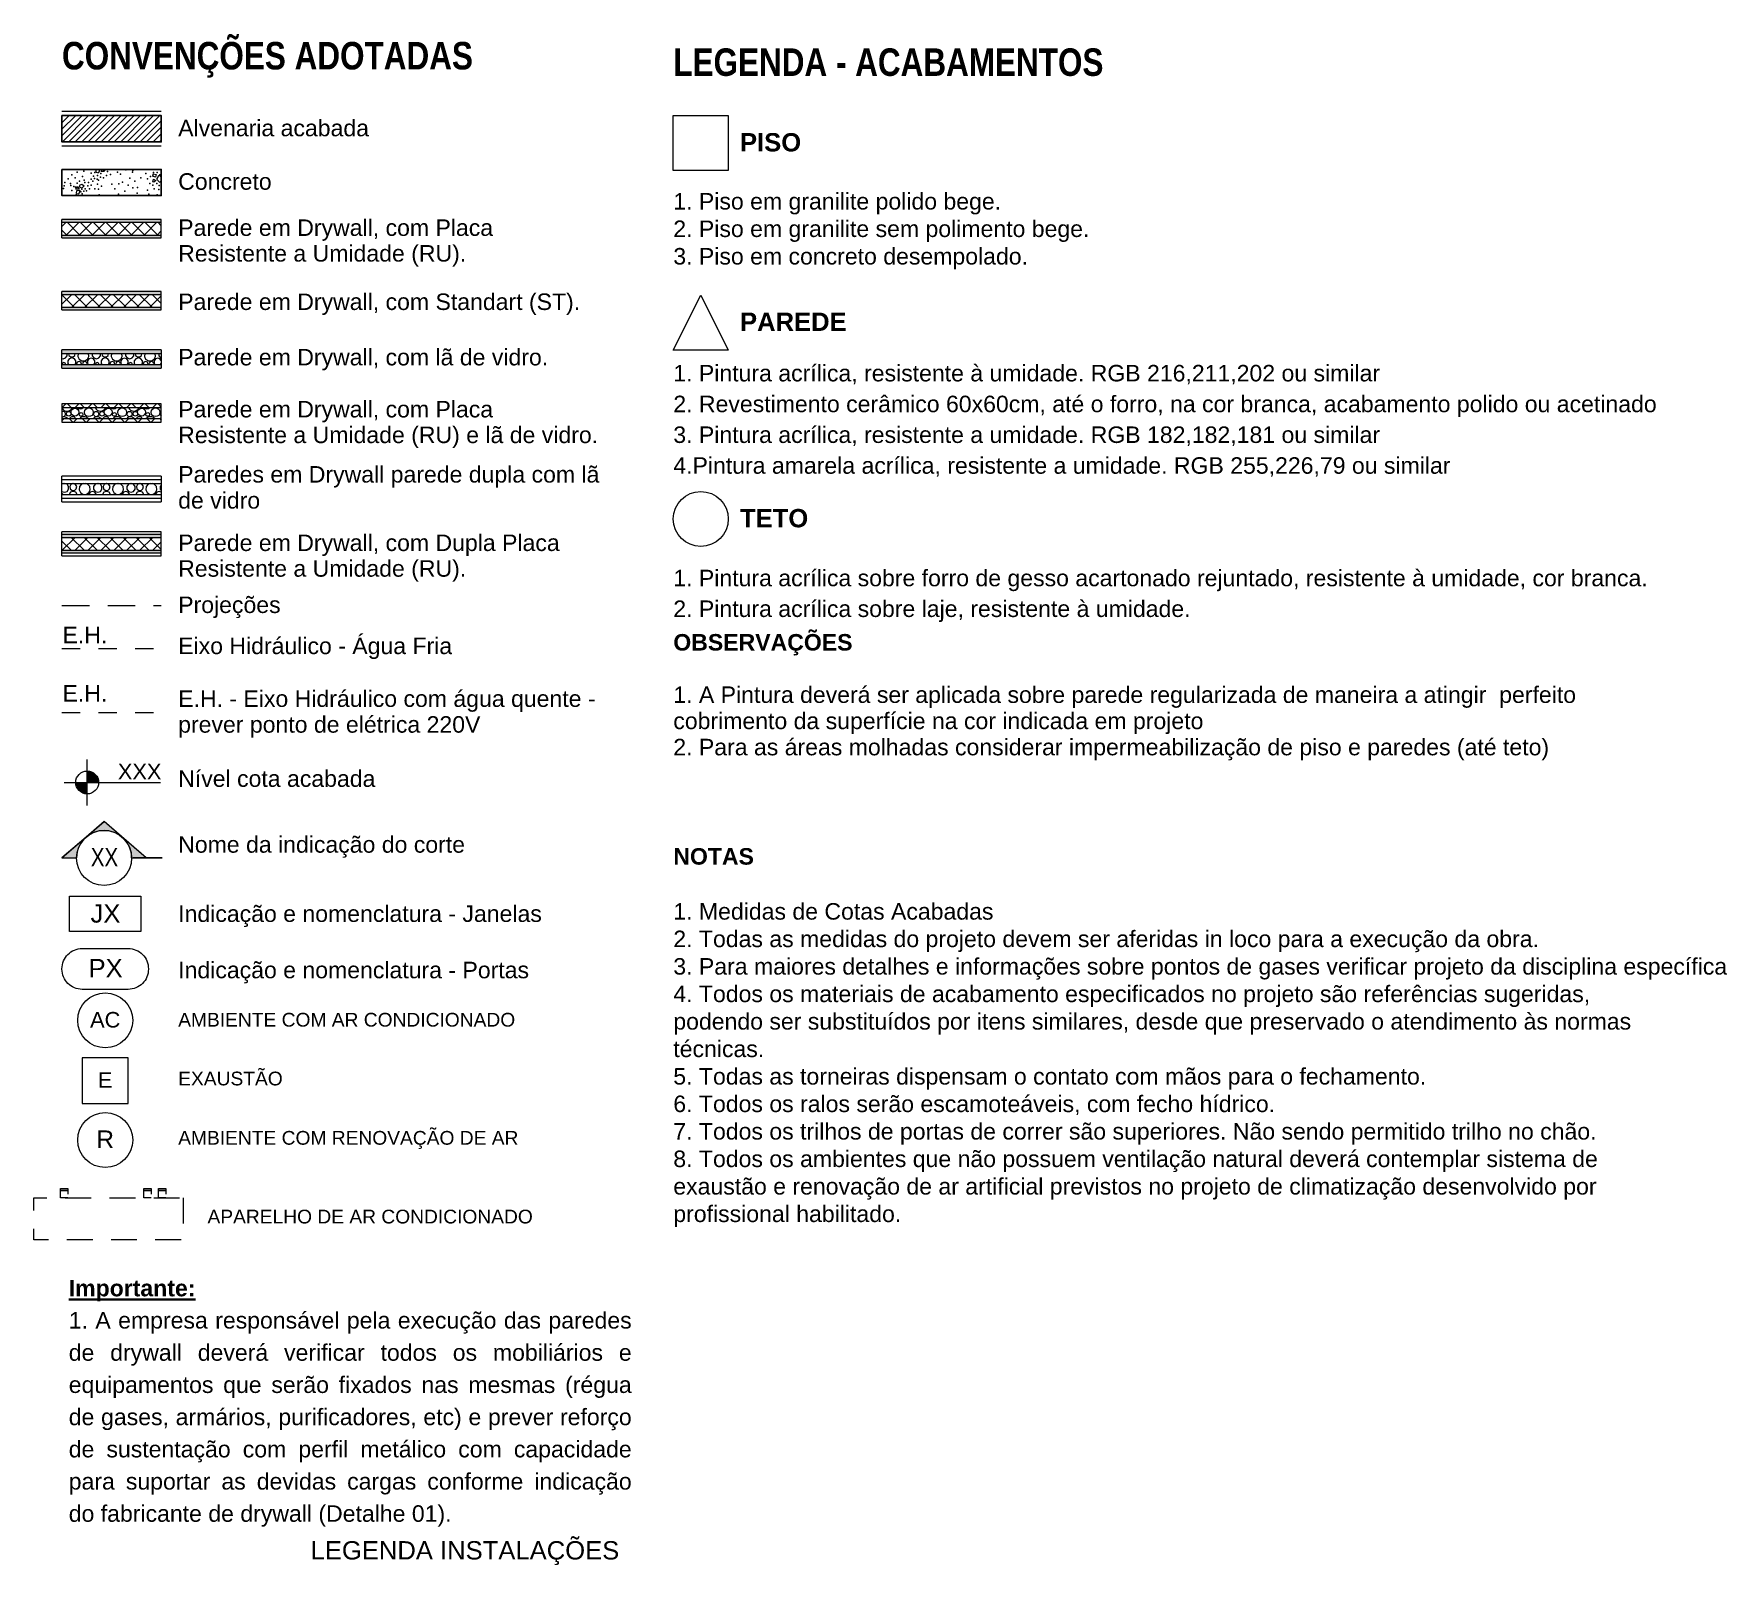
# Model space of a CAD drawing. Header units: metres. Extents: x -77 to 21.6, y -70.6 to -27.7.
# Drawn here: x 12.34 to 21.59, y -58.6 to -50.25 of the extents above; entities that cross this region are included whole.
import ezdxf
from ezdxf.enums import TextEntityAlignment as Align

# ---------------------------------------------------------------- set-up
doc = ezdxf.new("R2010")
doc.units = ezdxf.units.M
doc.header["$MEASUREMENT"] = 0
for name, pattern in [('Dashed', [0.07, 0.045, -0.025]), ('Hidden Line', [0.195611, 0.141111, -0.0545]), ('Long Dashed', [0.2, 0.15, -0.05])]:
    doc.linetypes.add(name, pattern=pattern)
for name, color, linetype, lineweight in [('0_Caneta_No__1', 7, 'Continuous', 35), ('0_Caneta_No__241', 7, 'Continuous', 13), ('0_Caneta_No__3', 7, 'Continuous', 25), ('0_Caneta_No__98', 7, 'Continuous', 0), ('0_Caneta_No__99', 7, 'Continuous', 20), ('PAREDE CONSTRUIR_Caneta_No__241', 7, 'Continuous', 13), ('PAREDE CONSTRUIR_Caneta_No__255', 255, 'Continuous', 0), ('PAREDE CONSTRUIR_Caneta_No__83', 84, 'Continuous', 0), ('PAREDE CONSTRUIR_Caneta_No__96', 252, 'Continuous', 0), ('TERRENO.ARQ_Caneta_No__98', 7, 'Continuous', 0)]:
    doc.layers.add(name, color=color, linetype=linetype, lineweight=lineweight)
for name, color, linetype, lineweight, true_color in [('0_Caneta_No__12', 7, 'Continuous', 0, 0x030303), ('0_Caneta_No__165', 7, 'Continuous', 5, 0x002baa), ('0_Caneta_No__167', 7, 'Continuous', 13, 0x0035d5), ('0_Caneta_No__208', 7, 'Continuous', 13, 0xaf00ea), ('0_Caneta_No__25', 7, 'Continuous', 13, 0x982312), ('0_Caneta_No__97', 7, 'Continuous', 5, 0x6b6b6b), ('GASES_Caneta_No__29', 7, 'Continuous', 0, 0xe3351c)]:
    doc.layers.add(name, color=color, linetype=linetype, lineweight=lineweight, true_color=true_color)
doc.layers.add('GASES', color=7, linetype='Continuous')
doc.styles.add('GENERATED_STYLE_1', font='arial.ttf')
doc.styles.add('GENERATED_STYLE_2', font='arial.ttf', dxfattribs={"width": 0.8})
doc.styles.add('GENERATED_STYLE_3', font='ARIALN.TTF')
doc.styles.add('GENERATED_STYLE_4', font='arial.ttf')
pattern_1 = [(45, (33.52416, -60.25299), (-0.03535534, 0.03535534), []), (135, (33.52416, -60.25299), (0.03535534, 0.03535534), [])]

msp = doc.modelspace()

# ---------------------------------------------------------------- texts
at = {"layer": '0_Caneta_No__1', "color": 7, "linetype": 'Continuous', "lineweight": 35, "style": 'GENERATED_STYLE_1'}
for s, insert, char_height, attachment_point in [('\\A1;{\\pql;\\fArial|b0|i0|c0|p0;\\W1.000000;Alvenaria acabada}', (13.1318, -50.7615), 0.09, 4), ('\\A1;{\\pql;\\fArial|b0|i0|c0|p0;\\W1.000000;Concreto}', (13.1318, -51.0532), 0.09, 4), ('\\A1;{\\pql;\\pt0.725871,5.88434;\\fArial|b0|i0|c0|p0;\\W1.000000;1. Piso em granilite polido bege.\\P\\pql;\\pt0.725871,5.88434;\\fArial|b0|i0|c0|p0;\\W1.000000;2. Piso em granilite sem polimento bege.\\P\\pql;\\pt0.725871,5.88434;\\fArial|b0|i0|c0|p0;\\W1.000000;3. Piso em \\fArial|b0|i0|c0|p0;\\W1.000000;concreto desempolado.\\P\\pql;\\pt0.725871,5.88434;\\fArial|b0|i0|c0|p0;\\W1.000000;}', (15.834, -51.1156), 0.09, 1), ('\\A1;{\\pql;\\fArial|b0|i0|c0|p0;\\W1.000000;Parede em Drywall, com Standart (ST).}', (13.1318, -51.7225), 0.09, 4), ('\\A1;{\\pql;\\fArial|b0|i0|c0|p0;\\W1.000000;Parede em Drywall, com lã de \\fArial|b0|i0|c0|p0;\\W1.000000;vidro\\fArial|b0|i0|c0|p0;\\W1.000000;.}', (13.1318, -52.0248), 0.09, 4), ('\\A1;{\\pql;\\fArial|b0|i0|c0|p0;\\W1.000000;Projeções}', (13.1318, -53.3764), 0.09, 4), ('\\A1;{\\pql;\\fArial|b0|i0|c0|p0;\\W1.000000;Nome da indicação do corte}', (13.1318, -54.6845), 0.09, 4), ('\\A1;{\\pqj;\\fArial|b0|i0|c0|p0;\\W1.000000;J\\fArial|b0|i0|c0|p0;\\W1.000000;X}', (12.6535, -55.0479), 0.1, 4), ('\\A1;{\\pql;\\fArial|b0|i0|c0|p0;\\W1.000000;Indicação e nomenclatura - Janelas}', (13.1318, -55.0623), 0.09, 4), ('\\A1;{\\pqj;\\fArial|b0|i0|c0|p0;\\W1.000000;PX}', (12.6425, -55.3456), 0.1, 4), ('\\A1;{\\pql;\\fArial|b0|i0|c0|p0;\\W1.000000;Indicação e nomenclatura - Portas}', (13.1318, -55.3698), 0.090006, 4)]:
    msp.add_mtext(s, dxfattribs=dict(at, insert=insert, char_height=char_height, attachment_point=attachment_point))
at = {"layer": '0_Caneta_No__1', "color": 7, "linetype": 'Continuous', "lineweight": 35, "char_height": 0.09}
for s, insert, width, attachment_point, line_spacing_factor, style in [('\\A1;{\\pql;\\fArial|b0|i0|c0|p0;\\W1.000000;Parede em Drywall, com Placa Resistente a Umidade (RU).}', (13.1318, -51.3882), 2.079363, 4, 0.934219, 'GENERATED_STYLE_1'), ('\\A1;{\\pql;\\fArial|b0|i0|c0|p0;\\W1.000000;Parede em Drywall, com Placa Resistente a Umidade (RU) e lã de \\fArial|b0|i0|c0|p0;\\W1.000000;vidro.}', (13.1318, -52.3788), 2.295877, 4, 0.934219, 'GENERATED_STYLE_1'), ('\\A1;{\\pql;\\fArial|b0|i0|c0|p0;\\W1.000000;Paredes em Drywall parede dupla com lã de vidro}', (13.1318, -52.7224), 2.295877, 4, 0.946246, 'GENERATED_STYLE_1'), ('\\A1;{\\pql;\\fArial|b0|i0|c0|p0;\\W1.000000;Parede em Drywall, com \\fArial|b0|i0|c0|p0;\\W1.000000;Dupla \\fArial|b0|i0|c0|p0;\\W1.000000;Placa Resistente a Umidade (RU).}', (13.1318, -53.1079), 2.079363, 4, 0.934219, 'GENERATED_STYLE_1'), ('\\A1;{\\pql;\\pt0.7275,5.88475;\\fArial|b1|i0|c0|p0;\\W1.000000;OBSERVAÇÕES\\P\\pql;\\pt0.7275,5.88475;\\fArial|b1|i0|c0|p0;\\W1.000000;\\P\\pql;\\pt0.7275,5.88475;\\fArial|b0|i0|c0|p0;\\W1.000000;1. A Pintura deverá ser aplicada sobre parede regularizada de maneira a atingir  perfeito cobrimento da superfície na cor indicada em projeto\\P\\pql;\\pt0.7275,5.88475;\\fArial|b0|i0|c0|p0;\\W1.000000;2. Para as áreas molhadas considerar impermeabilização de piso e paredes (até teto)}', (15.834, -53.5224), 5.446511, 1, 0.952756, 'GENERATED_STYLE_4'), ('\\A1;{\\pqj;\\fArial|b1|i0|c0|p0;\\L\\W1.000000;\\LImportante:\\fArial|b0|i0|c0|p0;\\l\\W1.000000;\\l \\P\\pqj;\\fArial|b0|i0|c0|p0;\\W1.000000;1. A empresa responsável pela execução das paredes de drywall deverá verificar todos os mobiliários e equipamentos que serão fixados nas mesmas (régua de gases, armários, purificadores, etc) e prever reforço de sustentação com perfil metálico com capacidade para suportar as devidas cargas conforme indicação do fabricante de drywall (Detalhe 01).}', (12.5344, -57.7205), 3.06322, 4, 1.171472, 'GENERATED_STYLE_4')]:
    msp.add_mtext(s, dxfattribs=dict(at, insert=insert, width=width, attachment_point=attachment_point, line_spacing_factor=line_spacing_factor, style=style))
at = {"layer": '0_Caneta_No__1', "color": 7, "linetype": 'Continuous', "lineweight": 35, "char_height": 0.09, "attachment_point": 1, "style": 'GENERATED_STYLE_1'}
for s, insert, line_spacing_factor in [('\\A1;{\\pql;\\pt0.725871,5.88434;\\fArial|b0|i0|c0|p0;\\W1.000000;1. Pintura acrílica, resistente à umidade. RGB 216,211,202 ou similar\\P\\pql;\\pt0.726889,5.88475;\\fArial|b0|i0|c0|p0;\\W1.000000;2. Revestimento cerâmico 60x60cm, até o forro, na cor branca, acabamento polido ou acetinado\\P\\pql;\\pt0.725871,5.88434;\\fArial|b0|i0|c0|p0;\\W1.000000;3. Pintura acrílica, resistente a umidade. RGB 182,182,181 ou similar \\P\\pql;\\pt0.725871,5.88434;\\fArial|b0|i0|c0|p0;\\W1.000000;4.Pintura amarela acrílica, resistente a umidade. RGB 255,226,79 ou similar}', (15.834, -52.0536), 1.119592), ('\\A1;{\\pql;\\pt0.740356,5.9947;\\fArial|b0|i0|c0|p0;\\W1.000000;1. Pintura acrílica sobre forro de gesso acartonado rejuntado, resistente à umidade, cor branca. \\P\\pql;\\pt0.725662,5.88409;\\fArial|b0|i0|c0|p0;\\W1.000000;2. Pintura acrílica sobre laje, resistente à umidade. }', (15.834, -53.1716), 1.117752)]:
    msp.add_mtext(s, dxfattribs=dict(at, insert=insert, line_spacing_factor=line_spacing_factor))
at = {"layer": '0_Caneta_No__12', "color": 18, "linetype": 'Continuous', "lineweight": 0, "true_color": 0x030303, "char_height": 0.075, "attachment_point": 4, "style": 'GENERATED_STYLE_1'}
for s, insert in [('\\A1;{\\pql;\\fArial|b0|i0|c0|p0;\\W1.000000;AMBIENTE COM \\fArial|b0|i0|c0|p0;\\W1.000000;AR CONDICIONADO }', (13.1318, -55.6277)), ('\\A1;{\\pql;\\fArial|b0|i0|c0|p0;\\W1.000000;EXAUSTÃO}', (13.1318, -55.9486)), ('\\A1;{\\pql;\\fArial|b0|i0|c0|p0;\\W1.000000;AMBIENTE COM RENOVAÇÃO DE AR}', (13.1318, -56.2833)), ('\\A1;{\\pql;\\fArial|b0|i0|c0|p0;\\W1.000000;APARELHO DE AR CONDICIONADO }', (13.2917, -56.702))]:
    msp.add_mtext(s, dxfattribs=dict(at, insert=insert))
at = {"layer": '0_Caneta_No__165', "color": 164, "linetype": 'Continuous', "lineweight": 5, "true_color": 0x002baa, "insert": (12.6226, -53.5272), "char_height": 0.09, "attachment_point": 5, "style": 'GENERATED_STYLE_1'}
msp.add_mtext('\\A1;{\\pqc;\\fArial|b0|i0|c0|p0;\\W1.000000;E.H.}', dxfattribs=at)
at = {"layer": '0_Caneta_No__25', "color": 24, "linetype": 'Continuous', "lineweight": 13, "true_color": 0x982312, "insert": (12.6226, -53.8461), "char_height": 0.09, "attachment_point": 5, "style": 'GENERATED_STYLE_1'}
msp.add_mtext('\\A1;{\\pqc;\\fArial|b0|i0|c0|p0;\\W1.000000;E.H.}', dxfattribs=at)
at = {"layer": '0_Caneta_No__25', "color": 24, "lineweight": 13, "true_color": 0x982312, "insert": (12.8027, -54.3153), "char_height": 0.085, "attachment_point": 7, "style": 'GENERATED_STYLE_1'}
msp.add_mtext('\\A1;{\\pql;\\fArial|b0|i0|c0|p0;\\W1.000000;XXX}', dxfattribs=at)
at = {"layer": '0_Caneta_No__98', "color": 7, "linetype": 'Continuous', "lineweight": 0, "char_height": 0.1}
for s, insert, attachment_point, style in [('\\A1;{\\pql;\\fArial|b1|i0|c0|p0;\\W1.000000;PISO }', (16.198, -50.7886), 1, 'GENERATED_STYLE_4'), ('\\A1;{\\pql;\\fArial|b1|i0|c0|p0;\\W1.000000;PAREDE}', (16.198, -51.768), 1, 'GENERATED_STYLE_4'), ('\\A1;{\\pql;\\fArial|b1|i0|c0|p0;\\W1.000000;TETO}', (16.198, -52.8399), 1, 'GENERATED_STYLE_4'), ('\\A1;{\\pql;\\fArial|b0|i0|c0|p0;\\W0.800000;XX}', (12.655, -54.79), 7, 'GENERATED_STYLE_2')]:
    msp.add_mtext(s, dxfattribs=dict(at, insert=insert, attachment_point=attachment_point, style=style))
at = {"layer": '0_Caneta_No__99', "color": 7, "linetype": 'Continuous', "lineweight": 20}
for s, insert, char_height, attachment_point, style in [('\\A1;{\\pql;\\fArial Narrow|b1|i0|c0|p0;\\W1.000000;CONVENÇÕES ADOTADAS}', (12.4976, -50.2911), 0.15, 1, 'GENERATED_STYLE_3'), ('\\A1;{\\pql;\\fArial Narrow|b1|i0|c0|p0;\\W1.000000;LEGENDA - ACABAMENTOS}', (15.834, -50.3263), 0.15, 1, 'GENERATED_STYLE_3'), ('\\A1;{\\pql;\\fArial|b0|i0|c0|p0;\\W1.000000;Eixo Hidráulico\\fArial|b0|i0|c0|p0;\\W1.000000; - Água Fria}', (13.1318, -53.6005), 0.09, 4, 'GENERATED_STYLE_1'), ('\\A1;{\\pql;\\fArial|b0|i0|c0|p0;\\W1.000000;Nível cota acabada}', (13.1318, -54.312), 0.09, 4, 'GENERATED_STYLE_1'), ('\\A1;{\\pql;\\fArial|b0|i0|c0|p0;\\W1.000000;LEGENDA INSTALAÇÕES}', (13.8545, -58.4728), 0.1, 1, 'GENERATED_STYLE_1')]:
    msp.add_mtext(s, dxfattribs=dict(at, insert=insert, char_height=char_height, attachment_point=attachment_point, style=style))
at = {"layer": '0_Caneta_No__99', "color": 7, "linetype": 'Continuous', "lineweight": 20, "insert": (13.1318, -53.9589), "char_height": 0.09, "width": 2.461102, "attachment_point": 4, "line_spacing_factor": 0.938069, "style": 'GENERATED_STYLE_1'}
msp.add_mtext('\\A1;{\\pql;\\fArial|b0|i0|c0|p0;\\W1.000000;E.H. - Eixo Hidráulico com água quente - prever ponto de elétrica 220V \\fArial|b0|i0|c0|p0;\\W1.000000; }', dxfattribs=at)
at = {"layer": '0_Caneta_No__99', "color": 7, "linetype": 'Continuous', "lineweight": 20, "insert": (15.834, -56.9085), "char_height": 0.0900061, "width": 5.446511, "attachment_point": 7, "style": 'GENERATED_STYLE_4'}
msp.add_mtext('\\A1;{\\pql;\\fArial|b1|i0|c0|p0;\\W1.000000;NOTAS\\P\\pql;\\fArial|b1|i0|c0|p0;\\W1.000000;\\P\\pql;\\fArial|b0|i0|c0|p0;\\W1.000000;1. Medidas de Cotas Acabadas\\P\\pql;\\fArial|b0|i0|c0|p0;\\W1.000000;2. \\fArial|b0|i0|c0|p0;\\W1.000000;Todas as medidas do projeto devem ser aferidas in loco para a execução da obra.\\P\\pql;\\pt0.635,1.27;\\fArial|b0|i0|c0|p0;\\W1.000000;3. Para maiores detalhes e informações sobre pontos de gases verificar projeto da disciplina específica\\P\\pql;\\fArial|b0|i0|c0|p0;\\W1.000000;4. Todos os materiais de acabamento especificados no projeto são referências sugeridas, podendo ser substituídos por itens similares, desde que preservado o atendimento às normas técnicas.\\P\\pql;\\fArial|b0|i0|c0|p0;\\W1.000000;5. Todas as torneiras dispensam o contato com mãos para o fechamento.\\P\\pql;\\fArial|b0|i0|c0|p0;\\W1.000000;6. Todos os ralos serão escamoteáveis, com fecho hídrico.\\P\\pql;\\fArial|b0|i0|c0|p0;\\W1.000000;7. Todos os trilhos de portas de correr são superiores. Não sendo permitido trilho no chão.\\P\\pql;\\fArial|b0|i0|c0|p0;\\W1.000000;8. Todos os ambientes que não possuem ventilação natural deverá contemplar sistema de exaustão e renovação de ar artificial previstos no projeto de climatização desenvolvido por profissional habilitado.\\P\\pql;\\fArial|b0|i0|c0|p0;\\W1.000000;\\P\\pql;\\fArial|b0|i0|c0|p0;\\W1.000000;}', dxfattribs=at)

# ---------------------------------------------------------------- blocks, each defined once
blk = doc.blocks.new('*X560', base_point=(33.5242, -60.253))
at = {"layer": 'PAREDE CONSTRUIR_Caneta_No__96', "color": 252, "linetype": 'Continuous', "lineweight": 0}
for p, q in [((12.4976, -52.0184), (12.5037, -52.0204)), ((12.5037, -52.0204), (12.5177, -52.0158)), ((12.5177, -52.0158), (12.5264, -52.0039)), ((12.5264, -52.0039), (12.5264, -51.9917)), ((12.5373, -52.0202), (12.5287, -52.032)), ((12.5333, -51.9917), (12.5351, -52.0017)), ((12.5351, -52.0017), (12.5452, -52.0102)), ((12.5512, -52.0157), (12.5373, -52.0202)), ((12.5452, -52.0102), (12.5583, -52.0102)), ((12.5651, -52.0202), (12.5512, -52.0157)), ((12.5583, -52.0102), (12.5683, -52.0017)), ((12.5737, -52.032), (12.5651, -52.0202)), ((12.5683, -52.0017), (12.5701, -51.9917)), ((12.5857, -51.9917), (12.5835, -52.0071)), ((12.5835, -52.0071), (12.5906, -52.0228)), ((12.5906, -52.0228), (12.6051, -52.0321)), ((12.6224, -52.0321), (12.6369, -52.0228)), ((12.6438, -52.021), (12.6361, -52.0317)), ((12.6369, -52.0228), (12.6441, -52.0071)), ((12.6441, -52.0071), (12.6418, -51.9917)), ((12.6563, -52.017), (12.6438, -52.021)), ((12.6688, -52.021), (12.6563, -52.017)), ((12.6629, -51.9917), (12.6629, -52.0039)), ((12.6629, -52.0039), (12.6715, -52.0158)), ((12.6766, -52.0317), (12.6688, -52.021)), ((12.6715, -52.0158), (12.6856, -52.0204)), ((12.6856, -52.0204), (12.6996, -52.0158)), ((12.6996, -52.0158), (12.7082, -52.0039)), ((12.7082, -52.0039), (12.7082, -51.9917)), ((12.7192, -52.0202), (12.7106, -52.032)), ((12.7152, -51.9917), (12.717, -52.0017)), ((12.717, -52.0017), (12.727, -52.0102)), ((12.7331, -52.0157), (12.7192, -52.0202)), ((12.727, -52.0102), (12.7401, -52.0102)), ((12.747, -52.0202), (12.7331, -52.0157)), ((12.7401, -52.0102), (12.7502, -52.0017)), ((12.7556, -52.032), (12.747, -52.0202)), ((12.7502, -52.0017), (12.7519, -51.9917)), ((12.7675, -51.9917), (12.7653, -52.0071)), ((12.7653, -52.0071), (12.7725, -52.0228)), ((12.7725, -52.0228), (12.787, -52.0321)), ((12.8042, -52.0321), (12.8188, -52.0228)), ((12.8257, -52.021), (12.8179, -52.0317)), ((12.8188, -52.0228), (12.8259, -52.0071)), ((12.8259, -52.0071), (12.8237, -51.9917)), ((12.8382, -52.017), (12.8257, -52.021)), ((12.8507, -52.021), (12.8382, -52.017)), ((12.8447, -51.9917), (12.8447, -52.0039)), ((12.8447, -52.0039), (12.8534, -52.0158)), ((12.8584, -52.0317), (12.8507, -52.021)), ((12.8534, -52.0158), (12.8674, -52.0204)), ((12.8674, -52.0204), (12.8814, -52.0158)), ((12.8814, -52.0158), (12.8901, -52.0039)), ((12.8901, -52.0039), (12.8901, -51.9917)), ((12.901, -52.0202), (12.8924, -52.032)), ((12.897, -51.9917), (12.8988, -52.0017)), ((12.8988, -52.0017), (12.9089, -52.0102)), ((12.9149, -52.0157), (12.901, -52.0202)), ((12.9089, -52.0102), (12.922, -52.0102)), ((12.9288, -52.0202), (12.9149, -52.0157)), ((12.922, -52.0102), (12.932, -52.0017)), ((12.9374, -52.032), (12.9288, -52.0202)), ((12.932, -52.0017), (12.9338, -51.9917)), ((12.9494, -51.9917), (12.9472, -52.0071)), ((12.9472, -52.0071), (12.9543, -52.0228)), ((12.9543, -52.0228), (12.9689, -52.0321)), ((12.9861, -52.0321), (13.0006, -52.0228)), ((13.0075, -52.021), (12.9998, -52.0317)), ((13.0006, -52.0228), (13.0078, -52.0071)), ((13.0078, -52.0071), (13.0056, -51.9917)), ((13.02, -52.017), (13.0075, -52.021)), ((13.0325, -52.021), (13.02, -52.017)), ((13.0266, -51.9917), (13.0266, -52.0039)), ((13.0266, -52.0039), (13.0352, -52.0158)), ((13.0392, -52.0302), (13.0325, -52.021)), ((13.0352, -52.0158), (13.0392, -52.0171)), ((12.5008, -52.0436), (12.4978, -52.0509)), ((12.4978, -52.0509), (12.4981, -52.0517)), ((12.5082, -52.0406), (12.5008, -52.0436)), ((12.5155, -52.0436), (12.5082, -52.0406)), ((12.5185, -52.0509), (12.5155, -52.0436)), ((12.5182, -52.0517), (12.5185, -52.0509)), ((12.5287, -52.032), (12.5287, -52.0466)), ((12.5287, -52.0466), (12.5324, -52.0517)), ((12.57, -52.0517), (12.5737, -52.0466)), ((12.5737, -52.0466), (12.5737, -52.032)), ((12.5806, -52.0388), (12.5764, -52.0489)), ((12.5764, -52.0489), (12.5776, -52.0517)), ((12.5907, -52.0346), (12.5806, -52.0388)), ((12.6008, -52.0388), (12.5907, -52.0346)), ((12.605, -52.0489), (12.6008, -52.0388)), ((12.6038, -52.0517), (12.605, -52.0489)), ((12.6051, -52.0321), (12.6224, -52.0321)), ((12.6138, -52.0382), (12.6101, -52.0471)), ((12.6101, -52.0471), (12.612, -52.0517)), ((12.6226, -52.0346), (12.6138, -52.0382)), ((12.6315, -52.0382), (12.6226, -52.0346)), ((12.6352, -52.0471), (12.6315, -52.0382)), ((12.6333, -52.0517), (12.6352, -52.0471)), ((12.6361, -52.0317), (12.6361, -52.0448)), ((12.6361, -52.0448), (12.6411, -52.0517)), ((12.6715, -52.0517), (12.6766, -52.0448)), ((12.6766, -52.0448), (12.6766, -52.0317)), ((12.6827, -52.0436), (12.6797, -52.0509)), ((12.6797, -52.0509), (12.68, -52.0517)), ((12.69, -52.0406), (12.6827, -52.0436)), ((12.6973, -52.0436), (12.69, -52.0406)), ((12.7003, -52.0509), (12.6973, -52.0436)), ((12.7, -52.0517), (12.7003, -52.0509)), ((12.7106, -52.032), (12.7106, -52.0466)), ((12.7106, -52.0466), (12.7142, -52.0517)), ((12.7519, -52.0517), (12.7556, -52.0466)), ((12.7556, -52.0466), (12.7556, -52.032)), ((12.7625, -52.0388), (12.7583, -52.0489)), ((12.7583, -52.0489), (12.7595, -52.0517)), ((12.7726, -52.0346), (12.7625, -52.0388)), ((12.7827, -52.0388), (12.7726, -52.0346)), ((12.7869, -52.0489), (12.7827, -52.0388)), ((12.7857, -52.0517), (12.7869, -52.0489)), ((12.787, -52.0321), (12.8042, -52.0321)), ((12.7956, -52.0382), (12.7919, -52.0471)), ((12.7919, -52.0471), (12.7939, -52.0517)), ((12.8045, -52.0346), (12.7956, -52.0382)), ((12.8134, -52.0382), (12.8045, -52.0346)), ((12.817, -52.0471), (12.8134, -52.0382)), ((12.8151, -52.0517), (12.817, -52.0471)), ((12.8179, -52.0317), (12.8179, -52.0448)), ((12.8179, -52.0448), (12.8229, -52.0517)), ((12.8534, -52.0517), (12.8584, -52.0448)), ((12.8584, -52.0448), (12.8584, -52.0317)), ((12.8645, -52.0436), (12.8615, -52.0509)), ((12.8615, -52.0509), (12.8618, -52.0517)), ((12.8719, -52.0406), (12.8645, -52.0436)), ((12.8792, -52.0436), (12.8719, -52.0406)), ((12.8822, -52.0509), (12.8792, -52.0436)), ((12.8819, -52.0517), (12.8822, -52.0509)), ((12.8924, -52.032), (12.8924, -52.0466)), ((12.8924, -52.0466), (12.8961, -52.0517)), ((12.9337, -52.0517), (12.9374, -52.0466)), ((12.9374, -52.0466), (12.9374, -52.032)), ((12.9443, -52.0388), (12.9401, -52.0489)), ((12.9401, -52.0489), (12.9413, -52.0517)), ((12.9544, -52.0346), (12.9443, -52.0388)), ((12.9645, -52.0388), (12.9544, -52.0346)), ((12.9687, -52.0489), (12.9645, -52.0388)), ((12.9675, -52.0517), (12.9687, -52.0489)), ((12.9689, -52.0321), (12.9861, -52.0321)), ((12.9775, -52.0382), (12.9738, -52.0471)), ((12.9738, -52.0471), (12.9757, -52.0517)), ((12.9863, -52.0346), (12.9775, -52.0382)), ((12.9952, -52.0382), (12.9863, -52.0346)), ((12.9989, -52.0471), (12.9952, -52.0382)), ((12.997, -52.0517), (12.9989, -52.0471)), ((12.9998, -52.0317), (12.9998, -52.0448)), ((12.9998, -52.0448), (13.0048, -52.0517)), ((13.0353, -52.0517), (13.0392, -52.0463))]:
    blk.add_line(p, q, dxfattribs=at)
blk = doc.blocks.new('*X561', base_point=(33.5242, -60.253))
at = {"layer": 'PAREDE CONSTRUIR_Caneta_No__96', "color": 252, "linetype": 'Continuous', "lineweight": 0}
for centre, radius in [((12.5682, -52.3112), 0.0213), ((12.6449, -52.3123), 0.0237), ((12.75, -52.3112), 0.0213), ((12.8268, -52.3123), 0.0237), ((12.9319, -52.3112), 0.0213), ((13.0086, -52.3123), 0.0237), ((12.5345, -52.3201), 0.0125), ((12.6019, -52.3239), 0.0103), ((12.6844, -52.3219), 0.0143), ((12.7163, -52.3201), 0.0125), ((12.7837, -52.3239), 0.0103), ((12.8663, -52.3219), 0.0143), ((12.8982, -52.3201), 0.0125), ((12.9656, -52.3239), 0.0103)]:
    blk.add_circle(centre, radius, dxfattribs=at)
for centre, radius, start, end in [((12.5256, -52.2758), 0.0306, 203.66298, 338.71845), ((12.5974, -52.2695), 0.0239, 226.62229, 313.3777), ((12.7075, -52.2758), 0.0306, 201.28156, 338.71844), ((12.7793, -52.2695), 0.0239, 226.6223, 313.37769), ((12.8893, -52.2758), 0.0306, 201.28156, 338.71844), ((12.9611, -52.2695), 0.0239, 226.62231, 313.37769), ((12.5026, -52.3219), 0.0143, 249.59249, 110.40751), ((12.5074, -52.3605), 0.0239, 34.93905, 114.29896), ((12.5554, -52.3561), 0.0192, 28.84317, 151.15683), ((12.6175, -52.3668), 0.0306, 40.53009, 139.46991), ((12.6893, -52.3605), 0.0239, 34.93906, 145.06094), ((12.7373, -52.3561), 0.0192, 28.84319, 151.15681), ((12.7993, -52.3668), 0.0306, 40.53011, 139.4699), ((12.8711, -52.3605), 0.0239, 34.93908, 145.06092), ((12.9191, -52.3561), 0.0192, 28.84321, 151.15679), ((12.9812, -52.3668), 0.0306, 40.53012, 139.46988), ((13.053, -52.3605), 0.0239, 125.233, 145.06091), ((13.0481, -52.3219), 0.0143, 128.66081, 231.33919)]:
    blk.add_arc(centre, radius, start, end, dxfattribs=at)
blk = doc.blocks.new('*X562', base_point=(33.5242, -60.253))
at = {"layer": 'PAREDE CONSTRUIR_Caneta_No__96', "color": 252, "linetype": 'Continuous', "lineweight": 0}
for p, q in [((12.5084, -52.7015), (12.4976, -52.7051)), ((12.4976, -52.744), (12.5111, -52.7484)), ((12.5021, -52.7596), (12.4976, -52.7534)), ((12.5021, -52.7615), (12.5021, -52.7596)), ((12.5111, -52.7484), (12.5251, -52.7438)), ((12.5251, -52.7052), (12.5138, -52.7015)), ((12.5338, -52.7172), (12.5251, -52.7052)), ((12.5251, -52.7438), (12.5338, -52.7319)), ((12.5338, -52.7319), (12.5338, -52.7172)), ((12.5447, -52.7482), (12.5361, -52.76)), ((12.5361, -52.76), (12.5361, -52.7615)), ((12.5468, -52.7054), (12.5402, -52.7168)), ((12.5402, -52.7168), (12.5425, -52.7297)), ((12.5425, -52.7297), (12.5526, -52.7381)), ((12.5586, -52.7436), (12.5447, -52.7482)), ((12.5575, -52.7015), (12.5468, -52.7054)), ((12.5526, -52.7381), (12.5657, -52.7381)), ((12.5725, -52.7482), (12.5586, -52.7436)), ((12.5715, -52.7054), (12.5608, -52.7015)), ((12.5657, -52.7381), (12.5757, -52.7297)), ((12.578, -52.7168), (12.5715, -52.7054)), ((12.5811, -52.76), (12.5725, -52.7482)), ((12.5757, -52.7297), (12.578, -52.7168)), ((12.5811, -52.7615), (12.5811, -52.76)), ((12.5933, -52.718), (12.5909, -52.7351)), ((12.5909, -52.7351), (12.5981, -52.7508)), ((12.6046, -52.705), (12.5933, -52.718)), ((12.5981, -52.7508), (12.6126, -52.7601)), ((12.6164, -52.7015), (12.6046, -52.705)), ((12.6126, -52.7601), (12.6298, -52.7601)), ((12.6377, -52.705), (12.6259, -52.7015)), ((12.6298, -52.7601), (12.6443, -52.7508)), ((12.649, -52.718), (12.6377, -52.705)), ((12.6512, -52.749), (12.6435, -52.7596)), ((12.6435, -52.7596), (12.6435, -52.7615)), ((12.6443, -52.7508), (12.6515, -52.7351)), ((12.6515, -52.7351), (12.649, -52.718)), ((12.6637, -52.7449), (12.6512, -52.749)), ((12.6762, -52.749), (12.6637, -52.7449)), ((12.6789, -52.7052), (12.6703, -52.7172)), ((12.6703, -52.7172), (12.6703, -52.7319)), ((12.6703, -52.7319), (12.6789, -52.7438)), ((12.684, -52.7596), (12.6762, -52.749)), ((12.6903, -52.7015), (12.6789, -52.7052)), ((12.6789, -52.7438), (12.693, -52.7484)), ((12.684, -52.7615), (12.684, -52.7596)), ((12.693, -52.7484), (12.707, -52.7438)), ((12.707, -52.7052), (12.6956, -52.7015)), ((12.7157, -52.7172), (12.707, -52.7052)), ((12.707, -52.7438), (12.7157, -52.7319)), ((12.7157, -52.7319), (12.7157, -52.7172)), ((12.7266, -52.7482), (12.718, -52.76)), ((12.718, -52.76), (12.718, -52.7615)), ((12.7287, -52.7054), (12.7221, -52.7168)), ((12.7221, -52.7168), (12.7244, -52.7297)), ((12.7244, -52.7297), (12.7344, -52.7381)), ((12.7405, -52.7436), (12.7266, -52.7482)), ((12.7393, -52.7015), (12.7287, -52.7054)), ((12.7344, -52.7381), (12.7475, -52.7381)), ((12.7544, -52.7482), (12.7405, -52.7436)), ((12.7533, -52.7054), (12.7426, -52.7015)), ((12.7475, -52.7381), (12.7576, -52.7297)), ((12.7599, -52.7168), (12.7533, -52.7054)), ((12.763, -52.76), (12.7544, -52.7482)), ((12.7576, -52.7297), (12.7599, -52.7168)), ((12.763, -52.7615), (12.763, -52.76)), ((12.7752, -52.718), (12.7727, -52.7351)), ((12.7727, -52.7351), (12.7799, -52.7508)), ((12.7865, -52.705), (12.7752, -52.718)), ((12.7799, -52.7508), (12.7944, -52.7601)), ((12.7983, -52.7015), (12.7865, -52.705)), ((12.7944, -52.7601), (12.8117, -52.7601)), ((12.8196, -52.705), (12.8078, -52.7015)), ((12.8117, -52.7601), (12.8262, -52.7508)), ((12.8309, -52.718), (12.8196, -52.705)), ((12.8331, -52.749), (12.8254, -52.7596)), ((12.8254, -52.7596), (12.8254, -52.7615)), ((12.8262, -52.7508), (12.8333, -52.7351)), ((12.8333, -52.7351), (12.8309, -52.718)), ((12.8456, -52.7449), (12.8331, -52.749)), ((12.8581, -52.749), (12.8456, -52.7449)), ((12.8608, -52.7052), (12.8521, -52.7172)), ((12.8521, -52.7172), (12.8521, -52.7319)), ((12.8521, -52.7319), (12.8608, -52.7438)), ((12.8658, -52.7596), (12.8581, -52.749)), ((12.8721, -52.7015), (12.8608, -52.7052)), ((12.8608, -52.7438), (12.8748, -52.7484)), ((12.8658, -52.7615), (12.8658, -52.7596)), ((12.8748, -52.7484), (12.8888, -52.7438)), ((12.8888, -52.7052), (12.8775, -52.7015)), ((12.8975, -52.7172), (12.8888, -52.7052)), ((12.8888, -52.7438), (12.8975, -52.7319)), ((12.8975, -52.7319), (12.8975, -52.7172)), ((12.9084, -52.7482), (12.8998, -52.76)), ((12.8998, -52.76), (12.8998, -52.7615)), ((12.9105, -52.7054), (12.9039, -52.7168)), ((12.9039, -52.7168), (12.9062, -52.7297)), ((12.9062, -52.7297), (12.9163, -52.7381)), ((12.9223, -52.7436), (12.9084, -52.7482)), ((12.9212, -52.7015), (12.9105, -52.7054)), ((12.9163, -52.7381), (12.9294, -52.7381)), ((12.9362, -52.7482), (12.9223, -52.7436)), ((12.9352, -52.7054), (12.9245, -52.7015)), ((12.9294, -52.7381), (12.9394, -52.7297)), ((12.9417, -52.7168), (12.9352, -52.7054)), ((12.9448, -52.76), (12.9362, -52.7482)), ((12.9394, -52.7297), (12.9417, -52.7168)), ((12.9448, -52.7615), (12.9448, -52.76)), ((12.957, -52.718), (12.9546, -52.7351)), ((12.9546, -52.7351), (12.9618, -52.7508)), ((12.9683, -52.705), (12.957, -52.718)), ((12.9618, -52.7508), (12.9763, -52.7601)), ((12.9801, -52.7015), (12.9683, -52.705)), ((12.9763, -52.7601), (12.9935, -52.7601)), ((13.0014, -52.705), (12.9896, -52.7015)), ((12.9935, -52.7601), (13.008, -52.7508)), ((13.0127, -52.718), (13.0014, -52.705)), ((13.0149, -52.749), (13.0072, -52.7596)), ((13.0072, -52.7596), (13.0072, -52.7615)), ((13.008, -52.7508), (13.0152, -52.7351)), ((13.0152, -52.7351), (13.0127, -52.718)), ((13.0274, -52.7449), (13.0149, -52.749)), ((13.0392, -52.7488), (13.0274, -52.7449)), ((13.0392, -52.71), (13.034, -52.7172)), ((13.034, -52.7172), (13.034, -52.7319)), ((13.034, -52.7319), (13.0392, -52.7391))]:
    blk.add_line(p, q, dxfattribs=at)
blk = doc.blocks.new('*X563', base_point=(33.5242, -60.253))
at = {"layer": '0_Caneta_No__241', "color": 7, "linetype": 'Continuous', "lineweight": 13}
for p, q in [((12.6839, -51.0024), (12.6845, -50.9865)), ((12.6839, -51.0024), (12.6969, -51.0052)), ((12.7044, -50.9865), (12.6969, -51.0052)), ((12.712, -50.9977), (12.7165, -50.9865)), ((12.7279, -50.9984), (12.712, -50.9977)), ((12.721, -50.9865), (12.7292, -50.9932)), ((12.7292, -50.9932), (12.7279, -50.9984)), ((12.9961, -51.0107), (12.9916, -51.0232)), ((12.9961, -51.0107), (13.0125, -51.0136)), ((12.573, -51.0939), (12.5787, -51.0799)), ((12.5889, -51.0947), (12.573, -51.0939)), ((12.5773, -51.1178), (12.578, -51.1011)), ((12.578, -51.1011), (12.5954, -51.1)), ((12.5787, -51.0799), (12.5903, -51.0894)), ((12.5903, -51.0894), (12.5889, -51.0947)), ((12.5954, -51.1), (12.5903, -51.1206)), ((12.5921, -51.0818), (12.5983, -51.0691)), ((12.6055, -51.0882), (12.5921, -51.0818)), ((12.5983, -51.0691), (12.6065, -51.067)), ((12.6055, -51.0882), (12.6191, -51.0771)), ((12.6065, -51.067), (12.6191, -51.0771)), ((13.0084, -51.0289), (12.9916, -51.0232)), ((12.9941, -51.0548), (12.9969, -51.0392)), ((12.9991, -51.0569), (12.9941, -51.0548)), ((12.9969, -51.0392), (13.0101, -51.0467)), ((13.0101, -51.0467), (12.9991, -51.0569)), ((13.0125, -51.0136), (13.0084, -51.0289)), ((13.0236, -51.022), (13.0144, -51.038)), ((13.0186, -51.045), (13.0144, -51.038)), ((13.0308, -51.0576), (13.0186, -51.045)), ((13.0356, -51.0213), (13.0236, -51.022)), ((13.0392, -51.0495), (13.0308, -51.0576)), ((13.0392, -51.0315), (13.0356, -51.0213)), ((12.5773, -51.1178), (12.5903, -51.1206))]:
    blk.add_line(p, q, dxfattribs=at)
for p in [(12.5135, -50.9875), (12.5812, -51.0026), (12.6173, -50.9956), (12.6566, -51.0064), (12.677, -51.0031), (12.709, -51.0085), (12.7456, -50.9974), (12.7808, -50.9875), (12.8002, -51.0019), (12.8469, -50.9889), (12.8833, -51.0024), (12.8835, -50.9919), (12.9449, -50.9874), (12.9552, -51.0089), (12.9963, -51.0038), (13.017, -51.003), (12.5058, -51.0901), (12.5098, -51.0764), (12.5129, -51.0586), (12.5305, -51.0384), (12.5436, -51.0636), (12.5455, -51.0745), (12.5505, -51.0154), (12.5514, -51.1019), (12.563, -51.0799), (12.5698, -51.0331), (12.5711, -51.0839), (12.5808, -51.0613), (12.5938, -51.0508), (12.6066, -51.0942), (12.6091, -51.026), (12.6179, -51.0457), (12.6223, -51.0583), (12.6242, -51.0929), (12.6384, -51.076), (12.6416, -51.0577), (12.6475, -51.0936), (12.6566, -51.0395), (12.6571, -51.0721), (12.6666, -51.0506), (12.6691, -51.0234), (12.675, -51.036), (12.676, -51.0929), (12.6897, -51.0393), (12.6909, -51.0677), (12.6918, -51.0194), (12.6973, -51.0462), (12.6973, -51.0951), (12.7084, -51.0289), (12.7131, -51.0777), (12.7236, -51.0332), (12.7397, -51.0199), (12.7616, -51.0151), (12.7695, -51.067), (12.7866, -51.093), (12.8083, -51.0655), (12.8172, -51.0133), (12.8285, -51.0563), (12.8593, -51.0731), (12.8681, -51.0353), (12.8847, -51.0865), (12.8952, -51.0512), (12.9089, -51.0863), (12.9273, -51.0327), (12.9639, -51.0385), (12.9651, -51.0999), (12.9774, -51.0641), (12.9804, -51.0245), (12.9927, -51.0725), (13.0013, -51.0923), (13.0151, -51.0637), (13.0256, -51.096), (13.0285, -51.0751), (13.0308, -51.0171), (13.0391, -51.0651), (12.5752, -51.126), (12.5873, -51.1292), (12.6007, -51.1084), (12.6082, -51.1207), (12.6163, -51.1051), (12.6307, -51.1045), (12.7006, -51.125), (12.8052, -51.121), (12.8405, -51.106), (12.9074, -51.1155), (12.9715, -51.1214), (13.0163, -51.1248)]:
    blk.add_point(p, dxfattribs=at)
blk = doc.blocks.new('Especificador(3)[104]_3', base_point=(12.5835, -55.7806))
at = {"layer": '0_Caneta_No__167', "color": 162, "linetype": 'Continuous', "lineweight": 13, "true_color": 0x0035d5}
blk.add_circle((12.7335, -55.6306), 0.15, dxfattribs=at)
at = {"layer": '0_Caneta_No__167', "color": 162, "lineweight": 13, "true_color": 0x0035d5, "style": 'GENERATED_STYLE_1'}
blk.add_attdef('Teto', text='', height=0.085, dxfattribs=at).set_placement((12.7335, -55.6273), align=Align.MIDDLE_CENTER)
blk = doc.blocks.new('Especificador(3)[105]_3', base_point=(12.5835, -56.4336))
at = {"layer": '0_Caneta_No__208', "color": 200, "linetype": 'Continuous', "lineweight": 13, "true_color": 0xaf00ea}
blk.add_circle((12.7335, -56.2836), 0.15, dxfattribs=at)
at = {"layer": '0_Caneta_No__208', "color": 200, "lineweight": 13, "true_color": 0xaf00ea, "style": 'GENERATED_STYLE_1'}
blk.add_attdef('Teto', text='', height=0.095, dxfattribs=at).set_placement((12.7335, -56.2791), align=Align.MIDDLE_CENTER)
blk = doc.blocks.new('Ar Condicionado Split 20[106]_3', base_point=(13.1591, -56.5983))
at = {"layer": '0_Caneta_No__167', "color": 162, "linetype": 'Hidden Line', "lineweight": 13, "true_color": 0x0035d5, "flags": 128}
for points in [[(12.4891, -56.5583), (12.4891, -56.5483), (12.5291, -56.5483), (12.5291, -56.5583)], [(12.9441, -56.5583), (12.9441, -56.5483), (12.9841, -56.5483), (12.9841, -56.5583)], [(13.0241, -56.5583), (13.0241, -56.5483), (13.0641, -56.5483), (13.0641, -56.5583)], [(13.1591, -56.5983), (13.1591, -56.8283), (12.3441, -56.8283), (12.3441, -56.5983)], [(12.5291, -56.5983), (12.4891, -56.5983), (12.4891, -56.5583), (12.5291, -56.5583)], [(12.9841, -56.5983), (12.9441, -56.5983), (12.9441, -56.5583), (12.9841, -56.5583)], [(13.0641, -56.5983), (13.0241, -56.5983), (13.0241, -56.5583), (13.0641, -56.5583)]]:
    blk.add_lwpolyline(points, close=True, dxfattribs=at)
blk = doc.blocks.new('Especificador(3)[107]_3', base_point=(12.6085, -56.0851))
at = {"layer": 'GASES_Caneta_No__29', "color": 22, "linetype": 'Continuous', "lineweight": 0, "true_color": 0xe3351c}
for p, q in [((12.8585, -55.8351), (12.6085, -55.8351)), ((12.6085, -55.8351), (12.6085, -56.0851)), ((12.8585, -56.0851), (12.8585, -55.8351)), ((12.6085, -56.0851), (12.8585, -56.0851))]:
    blk.add_line(p, q, dxfattribs=at)
at = {"layer": 'GASES_Caneta_No__29', "color": 22, "lineweight": 0, "true_color": 0xe3351c, "style": 'GENERATED_STYLE_1'}
blk.add_attdef('Piso', text='', height=0.085, dxfattribs=at).set_placement((12.7335, -55.9561), align=Align.MIDDLE_CENTER)

# ---------------------------------------------------------------- hatches: boundary and pattern name
at = {"layer": '0_Caneta_No__241', "linetype": 'Continuous', "lineweight": 13}
h = msp.add_hatch(dxfattribs=at)
h.set_pattern_fill('common_brick_0003', style=0, pattern_type=2)
h.set_pattern_definition([(45, (33.52416, -60.252989), (-0.01767767, 0.01767767), [])])
h.paths.add_polyline_path([(12.4976, -50.693), (12.4976, -50.8365), (13.0392, -50.8365), (13.0392, -50.693)])
at = {"layer": '0_Caneta_No__25', "linetype": 'Continuous', "lineweight": 13, "true_color": 0x982312}
for points in [[(12.6352, -54.3323), (12.5727, -54.3323), (12.5774, -54.3562), (12.591, -54.3765), (12.6113, -54.39), (12.6352, -54.3948)], [(12.6352, -54.3323), (12.6977, -54.3323), (12.6929, -54.3083), (12.6794, -54.2881), (12.6591, -54.2745), (12.6352, -54.2698)]]:
    msp.add_hatch(color=24, dxfattribs=at).paths.add_polyline_path(points)
at = {"layer": 'PAREDE CONSTRUIR_Caneta_No__241', "linetype": 'Continuous', "lineweight": 13}
h = msp.add_hatch(dxfattribs=at)
h.set_pattern_fill('Placomur_0003', style=0, pattern_type=2)
h.set_pattern_definition(pattern_1)
h.paths.add_polyline_path([(12.4976, -51.7386), (13.0392, -51.7386), (13.0392, -51.6686), (12.4976, -51.6686)])
at = {"layer": 'PAREDE CONSTRUIR_Caneta_No__255', "linetype": 'Continuous', "lineweight": 0}
for points in [[(12.4976, -51.2752), (13.0392, -51.2752), (13.0392, -51.2602), (12.4976, -51.2602)], [(12.4976, -51.3602), (13.0392, -51.3602), (13.0392, -51.3452), (12.4976, -51.3452)], [(12.4976, -51.6686), (13.0392, -51.6686), (13.0392, -51.6536), (12.4976, -51.6536)], [(12.4976, -51.7536), (13.0392, -51.7536), (13.0392, -51.7386), (12.4976, -51.7386)], [(12.4976, -51.9717), (12.4976, -51.9917), (13.0392, -51.9917), (13.0392, -51.9717)], [(12.4976, -52.0517), (12.4976, -52.0717), (13.0392, -52.0717), (13.0392, -52.0517)], [(12.4976, -52.9949), (13.0392, -52.9949), (13.0392, -52.9799), (12.4976, -52.9799)], [(12.4976, -53.0799), (13.0392, -53.0799), (13.0392, -53.0649), (12.4976, -53.0649)]]:
    msp.add_hatch(color=255, dxfattribs=at).paths.add_polyline_path(points)
at = {"layer": 'PAREDE CONSTRUIR_Caneta_No__83', "linetype": 'Continuous', "lineweight": 0}
h = msp.add_hatch(dxfattribs=at)
h.set_pattern_fill('Placomur_0003', color=84, style=0, pattern_type=2)
h.set_pattern_definition(pattern_1)
h.paths.add_polyline_path([(12.4976, -51.3452), (13.0392, -51.3452), (13.0392, -51.2752), (12.4976, -51.2752)])
h = msp.add_hatch(dxfattribs=at)
h.set_pattern_fill('Placomur_0003', color=84, style=0, pattern_type=2)
h.set_pattern_definition(pattern_1)
h.paths.add_polyline_path([(13.0392, -52.2669), (12.4976, -52.2669), (12.4976, -52.2869), (13.0392, -52.2869)])
h = msp.add_hatch(dxfattribs=at)
h.set_pattern_fill('Placomur_0003', color=84, style=0, pattern_type=2)
h.set_pattern_definition(pattern_1)
h.paths.add_polyline_path([(12.4976, -52.3669), (13.0392, -52.3669), (13.0392, -52.3469), (12.4976, -52.3469)])
h = msp.add_hatch(dxfattribs=at)
h.set_pattern_fill('Placomur_0003', color=84, style=0, pattern_type=2)
h.set_pattern_definition(pattern_1)
h.paths.add_polyline_path([(12.4976, -53.0649), (13.0392, -53.0649), (13.0392, -52.9949), (12.4976, -52.9949)])
at = {"layer": 'TERRENO.ARQ_Caneta_No__98', "linetype": 'Continuous', "lineweight": 0}
for points in [[(12.7275, -54.5458), (12.6292, -54.6307, -0.3722), (12.8257, -54.6307)], [(12.5772, -54.7444, -0.217896), (12.6292, -54.6307), (12.4976, -54.7444)], [(12.8257, -54.6307, -0.217896), (12.8777, -54.7444), (12.9573, -54.7444)]]:
    msp.add_hatch(color=7, dxfattribs=at).paths.add_polyline_path(points)

# ---------------------------------------------------------------- linework, layer by layer
at = {"layer": '0_Caneta_No__167', "color": 162, "linetype": 'Dashed', "lineweight": 13, "true_color": 0x0035d5}
msp.add_line((12.4976, -53.6019), (13.0392, -53.6019), dxfattribs=at)
at = {"layer": '0_Caneta_No__241', "color": 7, "linetype": 'Long Dashed', "lineweight": 13}
msp.add_line((12.4976, -53.3674), (13.0392, -53.3674), dxfattribs=at)
at = {"layer": '0_Caneta_No__241', "color": 7, "linetype": 'Continuous', "lineweight": 13, "flags": 128}
for points in [[(13.0392, -50.67), (12.4976, -50.67)], [(13.0392, -50.8595), (12.4976, -50.8595)]]:
    msp.add_lwpolyline(points, dxfattribs=at)
at = {"layer": '0_Caneta_No__241', "color": 7, "linetype": 'Continuous', "lineweight": 13}
for points in [[(15.834, -50.693), (16.134, -50.693), (16.134, -50.993), (15.834, -50.993)], [(15.834, -51.9724), (15.984, -51.6724), (16.134, -51.9724)]]:
    msp.add_lwpolyline(points, close=True, dxfattribs=at)
at = {"layer": '0_Caneta_No__241', "color": 7, "linetype": 'Continuous', "lineweight": 25, "flags": 128}
msp.add_lwpolyline([(12.4976, -50.9865), (12.4976, -51.1299), (13.0392, -51.1299), (13.0392, -50.9865)], close=True, dxfattribs=at)
at = {"layer": '0_Caneta_No__241', "color": 7, "linetype": 'Continuous', "lineweight": 13, "flags": 128}
msp.add_lwpolyline([(12.5382, -54.9533), (12.9285, -54.9533), (12.9285, -55.1458), (12.5382, -55.1458)], close=True, dxfattribs=at)
msp.add_lwpolyline([(12.6076, -55.2387), (12.8594, -55.2387, -0.414214), (12.9694, -55.3487), (12.9694, -55.3513, -0.414214), (12.8594, -55.4613), (12.6076, -55.4613, -0.414214), (12.4976, -55.3513), (12.4976, -55.3487, -0.414214)], format="xyb", close=True, dxfattribs=at)
at = {"layer": '0_Caneta_No__241', "color": 7, "linetype": 'Continuous', "lineweight": 13}
msp.add_circle((15.984, -52.8944), 0.15, dxfattribs=at)
at = {"layer": '0_Caneta_No__25', "color": 24, "linetype": 'Dashed', "lineweight": 13, "true_color": 0x982312}
msp.add_line((12.4976, -53.9509), (13.0392, -53.9509), dxfattribs=at)
at = {"layer": '0_Caneta_No__25', "color": 24, "linetype": 'Continuous', "lineweight": 13, "true_color": 0x982312}
for p, q in [((12.6352, -54.4573), (12.6352, -54.2073)), ((12.5102, -54.3323), (13.0359, -54.3323))]:
    msp.add_line(p, q, dxfattribs=at)
msp.add_circle((12.6352, -54.3323), 0.0625, dxfattribs=at)
at = {"layer": '0_Caneta_No__3', "color": 7, "linetype": 'Continuous', "lineweight": 25}
msp.add_line((12.8852, -54.7444), (13.0436, -54.7444), dxfattribs=at)
at = {"layer": '0_Caneta_No__3', "color": 7, "linetype": 'Continuous', "lineweight": 25, "flags": 128}
msp.add_lwpolyline([(12.4976, -50.693), (12.4976, -50.8365), (13.0392, -50.8365), (13.0392, -50.693)], close=True, dxfattribs=at)
at = {"layer": '0_Caneta_No__97', "color": 251, "linetype": 'Continuous', "lineweight": 5, "true_color": 0x6b6b6b}
for p, q in [((12.7275, -54.5458), (12.6292, -54.6307)), ((12.8257, -54.6307), (12.7275, -54.5458)), ((12.6292, -54.6307), (12.4976, -54.7444)), ((12.9573, -54.7444), (12.8257, -54.6307)), ((12.4976, -54.7444), (12.5772, -54.7444)), ((12.8777, -54.7444), (12.9573, -54.7444))]:
    msp.add_line(p, q, dxfattribs=at)
for start, end in [(49.1695, 130.8305), (130.8305, 180), (0, 49.1695)]:
    msp.add_arc((12.7275, -54.7444), 0.1503, start, end, dxfattribs=at)
at = {"layer": '0_Caneta_No__98', "color": 7, "linetype": 'Continuous', "lineweight": 0}
for p in [(12.4976, -54.7444), (12.9573, -54.7444)]:
    msp.add_line(p, (12.7275, -54.5458), dxfattribs=at)
msp.add_circle((12.7275, -54.7444), 0.1503, dxfattribs=at)
at = {"layer": 'PAREDE CONSTRUIR_Caneta_No__241', "color": 7, "linetype": 'Continuous', "lineweight": 13}
for p, q in [((12.4976, -51.2752), (13.0392, -51.2752)), ((12.4976, -51.3452), (13.0392, -51.3452)), ((12.4976, -51.6686), (13.0392, -51.6686)), ((12.4976, -51.7386), (13.0392, -51.7386)), ((12.4976, -51.9917), (13.0392, -51.9917)), ((12.4976, -52.0517), (13.0392, -52.0517)), ((12.4976, -52.2869), (13.0392, -52.2869)), ((12.4976, -52.3469), (13.0392, -52.3469)), ((12.4976, -52.7015), (13.0392, -52.7015)), ((12.4976, -52.7615), (13.0392, -52.7615)), ((12.4976, -52.9949), (13.0392, -52.9949)), ((12.4976, -53.0649), (13.0392, -53.0649))]:
    msp.add_line(p, q, dxfattribs=at)
for points in [[(13.0392, -51.2602), (12.4976, -51.2602)], [(12.4976, -51.2752), (12.4976, -51.2602)], [(12.4976, -51.3452), (12.4976, -51.2752)], [(13.0392, -51.2752), (13.0392, -51.2602)], [(13.0392, -51.3452), (13.0392, -51.2752)], [(12.4976, -51.3602), (12.4976, -51.3452)], [(12.4976, -51.3602), (13.0392, -51.3602)], [(13.0392, -51.3602), (13.0392, -51.3452)], [(13.0392, -51.6536), (12.4976, -51.6536)], [(12.4976, -51.6686), (12.4976, -51.6536)], [(13.0392, -51.6686), (13.0392, -51.6536)], [(12.4976, -51.7386), (12.4976, -51.6686)], [(12.4976, -51.7536), (12.4976, -51.7386)], [(13.0392, -51.7386), (13.0392, -51.6686)], [(13.0392, -51.7536), (13.0392, -51.7386)], [(12.4976, -51.7536), (13.0392, -51.7536)], [(12.4976, -51.9917), (12.4976, -51.9717)], [(13.0392, -51.9717), (12.4976, -51.9717)], [(12.4976, -52.0517), (12.4976, -51.9917)], [(13.0392, -51.9717), (13.0392, -52.0717)], [(12.4976, -52.0717), (12.4976, -52.0517)], [(12.4976, -52.0717), (13.0392, -52.0717)], [(13.0392, -52.2669), (12.4976, -52.2669)], [(12.4976, -52.2669), (12.4976, -52.3669)], [(13.0392, -52.3669), (13.0392, -52.2669)], [(12.4976, -52.3669), (13.0392, -52.3669)], [(12.4976, -52.7015), (12.4976, -52.6615)], [(13.0392, -52.6615), (12.4976, -52.6615)], [(12.4976, -52.7615), (12.4976, -52.6656)], [(13.0392, -52.6615), (13.0392, -52.8015)], [(13.0392, -52.6815), (12.4976, -52.6815)], [(12.4976, -52.8015), (12.4976, -52.7615)], [(12.4976, -52.7815), (13.0392, -52.7815)], [(12.4976, -52.8015), (13.0392, -52.8015)], [(12.4976, -52.9949), (12.4976, -52.9649)], [(13.0392, -52.9649), (12.4976, -52.9649)], [(13.0392, -52.9799), (12.4976, -52.9799)], [(12.4976, -53.0649), (12.4976, -52.9949)], [(13.0392, -53.0949), (13.0392, -52.9649)], [(13.0392, -53.0649), (13.0392, -52.9949)], [(12.4976, -53.0949), (12.4976, -53.0649)], [(12.4976, -53.0799), (13.0392, -53.0799)], [(12.4976, -53.0949), (13.0392, -53.0949)], [(13.0392, -53.0799), (13.0392, -53.0649)]]:
    msp.add_lwpolyline(points, dxfattribs=at)

# ---------------------------------------------------------------- block references
at = {"color": 7, "linetype": 'Continuous', "lineweight": 0}
for name, p, values in [('Especificador(3)[104]_3', (12.5835, -55.7806), {'Teto': 'AC'}), ('Especificador(3)[105]_3', (12.5835, -56.4336), {'Teto': 'R'})]:
    msp.add_blockref(name, p, dxfattribs=at).add_auto_attribs(values)
at = {"layer": '0_Caneta_No__167', "color": 162, "linetype": 'Hidden Line', "lineweight": 13, "true_color": 0x0035d5}
msp.add_blockref('Ar Condicionado Split 20[106]_3', (13.1591, -56.5983), dxfattribs=at)
at = {"layer": '0_Caneta_No__241', "color": 7, "linetype": 'Continuous', "lineweight": 13}
msp.add_blockref('*X563', (33.5242, -60.253), dxfattribs=at)
at = {"layer": 'GASES', "color": 7, "linetype": 'Continuous', "lineweight": 0}
msp.add_blockref('Especificador(3)[107]_3', (12.6085, -56.0851), dxfattribs=at).add_auto_attribs({'Piso': 'E'})
at = {"layer": 'PAREDE CONSTRUIR_Caneta_No__96', "color": 252, "linetype": 'Continuous', "lineweight": 0}
for name in ['*X560', '*X561', '*X562']:
    msp.add_blockref(name, (33.5242, -60.253), dxfattribs=at)

msp.set_redraw_order([(e.dxf.handle, doc.entitydb.next_handle()) for e in msp.query("TEXT MTEXT ATTDEF DIMENSION ARC_DIMENSION")])  # texts and dimensions are drawn at this point

doc.saveas('drawing.dxf')
